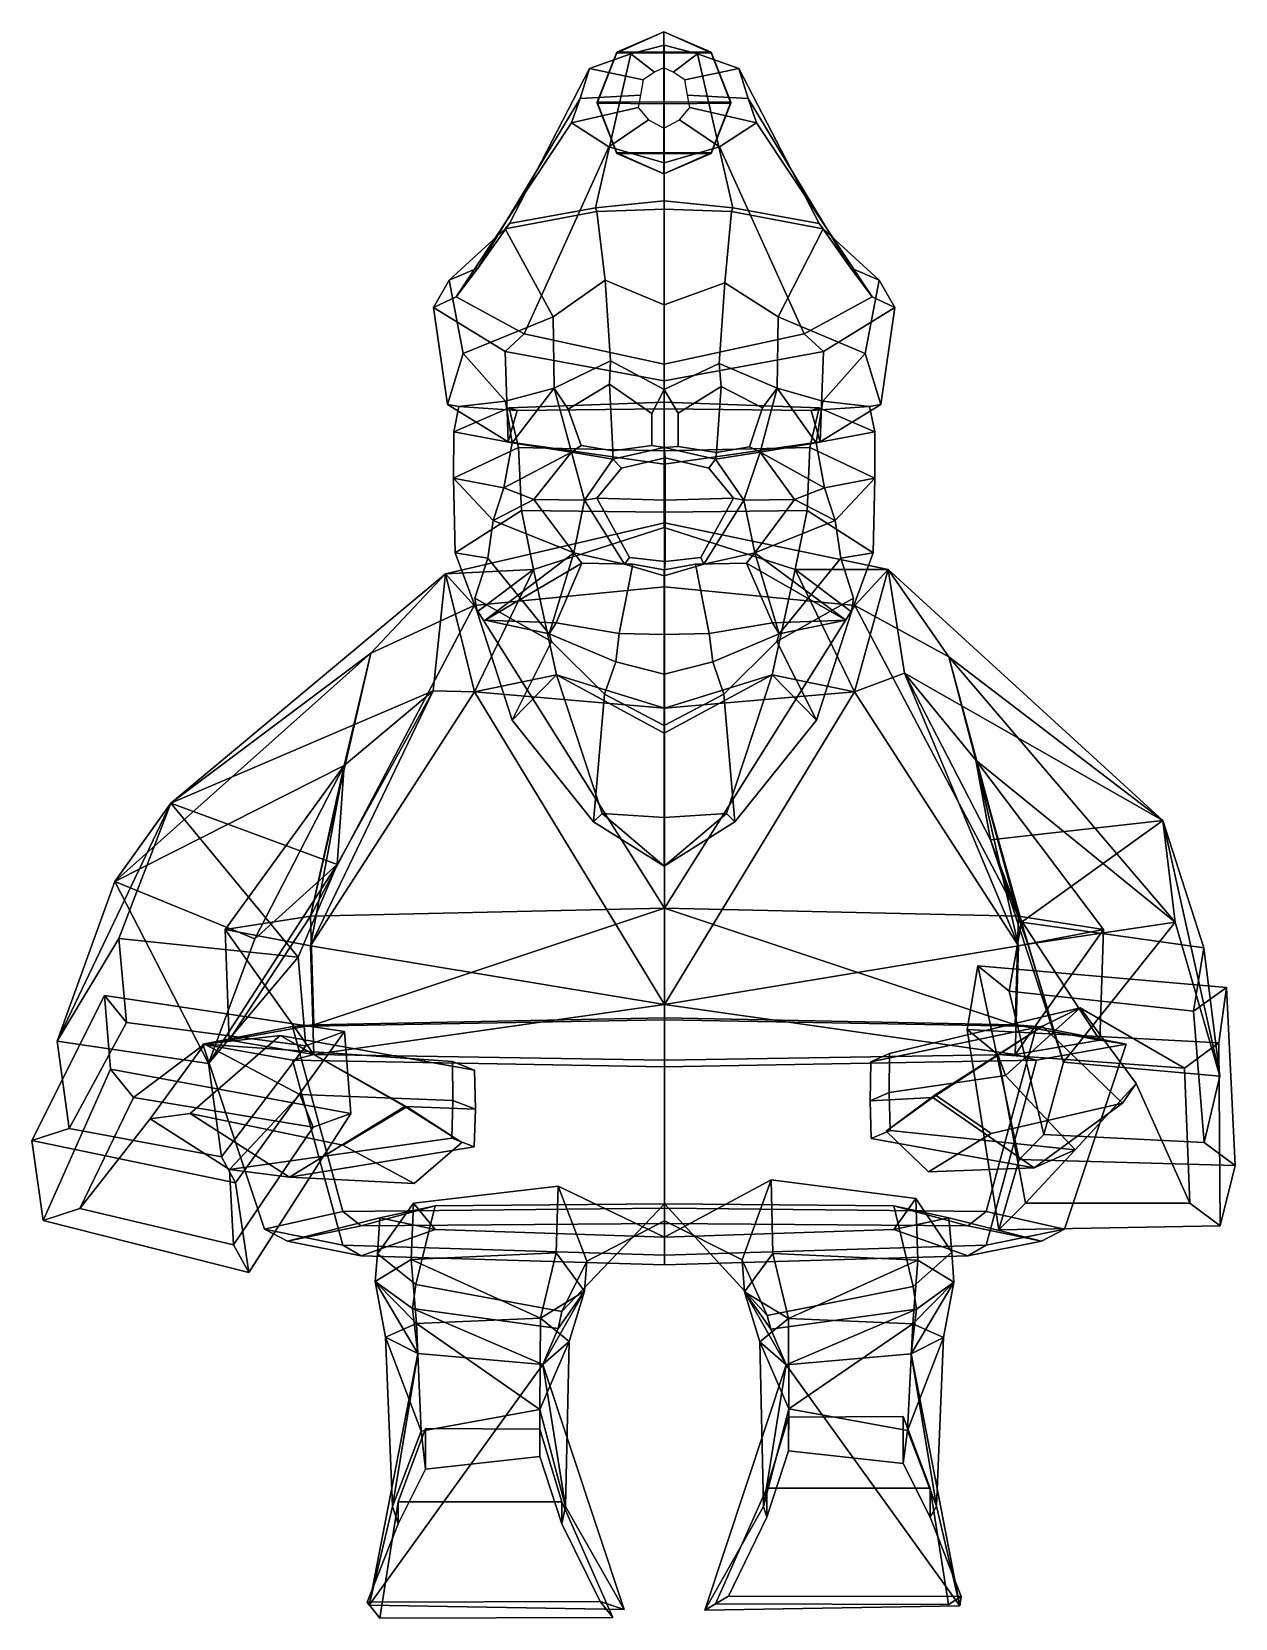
# Model space of a CAD drawing. Extents: x -184 to 163, y -157 to 300.
import ezdxf

# ---------------------------------------------------------------- set-up
doc = ezdxf.new("R2010")
doc.units = 0

msp = doc.modelspace()

# ---------------------------------------------------------------- linework, layer by layer
for p in [(-52.850117, 130.745239, 156.778763), (51.156452, 130.745239, 156.778763)]:
    msp.add_point(p)
for points in [[(-1.320393, 294.591736, 50.430435), (-1.320389, 300.384338, 35.419628), (-14.929281, 294.487518, 42.966927)], [(-14.929281, 294.487518, 42.966927), (-1.320389, 300.384338, 35.419628), (-14.929278, 294.279083, 28.039917)], [(-1.320389, 300.384338, 35.419628), (-1.320386, 294.174866, 20.576353), (-14.929278, 294.279083, 28.039917)], [(-1.320393, 294.591736, 50.430435), (12.288532, 294.487518, 42.966934), (-1.320389, 300.384338, 35.419628)], [(-1.320389, 300.384338, 35.419628), (12.288535, 294.279083, 28.039923), (-1.320386, 294.174866, 20.576353)], [(12.288532, 294.487518, 42.966934), (12.288535, 294.279083, 28.039923), (-1.320389, 300.384338, 35.419628)], [(-45.89912, 245.108765, 144.02887), (-21.038816, 249.625366, 156.186813), (-10.905056, 294.044922, 104.424683), (-22.835415, 289.818604, 100.666161)], [(-4.025801, 288.718231, 44.771778), (-7.366302, 286.553314, 44.790348), (-22.835415, 289.818604, 100.666161), (-10.905056, 294.044922, 104.424683)], [(-1.250553, 251.63147, 163.34613), (-1.278548, 296.511383, 106.618156), (-10.905056, 294.044922, 104.424683), (-21.038816, 249.625366, 156.186813)], [(-1.320395, 280.190277, 56.815697), (-1.320393, 294.591736, 50.430435), (-14.929281, 294.487518, 42.966927), (-20.56629, 280.042908, 46.260723)], [(-20.56629, 280.042908, 46.260723), (-14.929281, 294.487518, 42.966927), (-14.929278, 294.279083, 28.039917), (-20.566286, 279.748138, 25.150661)], [(-14.929278, 294.279083, 28.039917), (-1.320386, 294.174866, 20.576353), (-1.320385, 279.600739, 14.595663), (-20.566286, 279.748138, 25.150661)], [(-1.330378, 289.981689, 44.760944), (-4.025801, 288.718231, 44.771778), (-10.905056, 294.044922, 104.424683), (-1.278548, 296.511383, 106.618156)], [(-1.330378, 289.981689, 44.760944), (-1.278548, 296.511383, 106.618156), (8.347959, 294.044891, 104.42469), (1.365044, 288.718231, 44.771782)], [(-1.320395, 280.190277, 56.815697), (17.925503, 280.042877, 46.260731), (12.288532, 294.487518, 42.966934), (-1.320393, 294.591736, 50.430435)], [(12.288535, 294.279083, 28.039923), (17.925507, 279.748108, 25.150669), (-1.320385, 279.600739, 14.595663), (-1.320386, 294.174866, 20.576353)], [(-1.250553, 251.63147, 163.34613), (18.537706, 249.625366, 156.186813), (8.347959, 294.044891, 104.42469), (-1.278548, 296.511383, 106.618156)], [(1.365044, 288.718231, 44.771782), (8.347959, 294.044891, 104.42469), (20.278316, 289.818604, 100.666168), (4.705544, 286.553314, 44.790352)], [(43.398022, 245.108765, 144.02887), (20.278316, 289.818604, 100.666168), (8.347959, 294.044891, 104.42469), (18.537706, 249.625366, 156.186813)], [(17.925503, 280.042877, 46.260731), (17.925507, 279.748108, 25.150669), (12.288535, 294.279083, 28.039923), (12.288532, 294.487518, 42.966934)], [(-54.939651, 232.364624, 118.813957), (-45.89912, 245.108765, 144.02887), (-22.835415, 289.818604, 100.666161), (-25.514042, 281.11377, 92.924873)], [(-7.366302, 286.553314, 44.790348), (-8.116318, 282.094299, 44.828625), (-25.514042, 281.11377, 92.924873), (-22.835415, 289.818604, 100.666161)], [(4.705544, 286.553314, 44.790352), (20.278316, 289.818604, 100.666168), (22.956942, 281.11377, 92.924873), (5.455558, 282.094299, 44.828629)], [(52.438553, 232.364624, 118.813965), (22.956942, 281.11377, 92.924873), (20.278316, 289.818604, 100.666168), (43.398022, 245.108765, 144.02887)], [(-61.209595, 223.930664, 97.194717), (-54.939651, 232.364624, 118.813957), (-25.514042, 281.11377, 92.924873), (-27.9664, 274.092102, 86.680412)], [(-8.116318, 282.094299, 44.828625), (-8.802978, 278.497467, 44.859497), (-27.9664, 274.092102, 86.680412), (-25.514042, 281.11377, 92.924873)], [(-1.320395, 280.190277, 56.815697), (-20.56629, 280.042908, 46.260723), (-14.929282, 265.511963, 43.371532), (-1.320393, 265.61615, 50.835041)], [(-20.56629, 280.042908, 46.260723), (-20.566286, 279.748138, 25.150661), (-14.929278, 265.303528, 28.444521), (-14.929282, 265.511963, 43.371532)], [(-14.929278, 265.303528, 28.444521), (-20.566286, 279.748138, 25.150661), (-1.320385, 279.600739, 14.595663), (-1.320386, 265.19928, 20.980957)], [(-1.320395, 280.190277, 56.815697), (-1.320393, 265.61615, 50.835041), (12.288529, 265.511932, 43.371536), (17.925503, 280.042877, 46.260731)], [(12.288533, 265.303497, 28.444527), (-1.320386, 265.19928, 20.980957), (-1.320385, 279.600739, 14.595663), (17.925507, 279.748108, 25.150669)], [(5.455558, 282.094299, 44.828629), (22.956942, 281.11377, 92.924873), (25.409304, 274.092102, 86.68042), (6.142219, 278.497467, 44.859501)], [(17.925503, 280.042877, 46.260731), (12.288529, 265.511932, 43.371536), (12.288533, 265.303497, 28.444527), (17.925507, 279.748108, 25.150669)], [(58.708488, 223.930664, 97.194717), (25.409304, 274.092102, 86.68042), (22.956942, 281.11377, 92.924873), (52.438553, 232.364624, 118.813965)], [(-8.802978, 278.497467, 44.859497), (-5.802033, 274.981476, 44.889702), (-17.248741, 267.228241, 80.576324), (-27.9664, 274.092102, 86.680412)], [(-5.802033, 274.981476, 44.889702), (-1.330382, 272.612793, 44.910023), (-1.278554, 262.604126, 76.464043), (-17.248741, 267.228241, 80.576324)], [(3.141271, 274.981476, 44.889706), (14.691634, 267.228241, 80.576324), (-1.278554, 262.604126, 76.464043), (-1.330382, 272.612793, 44.910023)], [(6.142219, 278.497467, 44.859501), (25.409304, 274.092102, 86.68042), (14.691634, 267.228241, 80.576324), (3.141271, 274.981476, 44.889706)], [(-41.621681, 213.309235, 78.373283), (-61.209595, 223.930664, 97.194717), (-27.9664, 274.092102, 86.680412), (-17.248741, 267.228241, 80.576324)], [(39.120567, 213.309235, 78.373283), (14.691634, 267.228241, 80.576324), (25.409304, 274.092102, 86.68042), (58.708488, 223.930664, 97.194717)], [(-1.250555, 204.563477, 60.933243), (-41.621681, 213.309235, 78.373283), (-17.248741, 267.228241, 80.576324), (-1.278554, 262.604126, 76.464043)], [(-1.320393, 265.61615, 50.835041), (-14.929282, 265.511963, 43.371532), (-1.320399, 259.406677, 35.991825)], [(-14.929282, 265.511963, 43.371532), (-14.929278, 265.303528, 28.444521), (-1.320399, 259.406677, 35.991825)], [(-1.320399, 259.406677, 35.991825), (-14.929278, 265.303528, 28.444521), (-1.320386, 265.19928, 20.980957)], [(-1.320393, 265.61615, 50.835041), (-1.320399, 259.406677, 35.991825), (12.288529, 265.511932, 43.371536)], [(12.288529, 265.511932, 43.371536), (-1.320399, 259.406677, 35.991825), (12.288533, 265.303497, 28.444527)], [(-1.320399, 259.406677, 35.991825), (-1.320386, 265.19928, 20.980957), (12.288533, 265.303497, 28.444527)], [(-1.250555, 204.563477, 60.933243), (-1.278554, 262.604126, 76.464043), (14.691634, 267.228241, 80.576324), (39.120567, 213.309235, 78.373283)], [(-1.250553, 249.195831, 167.602081), (-1.250553, 251.63147, 163.34613), (-21.038816, 249.625366, 156.186813), (-20.650152, 248.538452, 161.476151)], [(-1.250553, 249.195831, 167.602081), (18.149042, 248.538452, 161.476151), (18.537706, 249.625366, 156.186813), (-1.250553, 251.63147, 163.34613)], [(-20.650152, 248.538452, 161.476151), (-21.038816, 249.625366, 156.186813), (-45.89912, 245.108765, 144.02887), (-47.141472, 243.544617, 149.127716)], [(-18.293325, 228.768982, 170.39711), (-20.650152, 248.538452, 161.476151), (-47.141472, 243.544617, 149.127716), (-33.234062, 218.218689, 161.440826)], [(-1.250555, 221.614136, 176.398972), (-1.250553, 249.195831, 167.602081), (-20.650152, 248.538452, 161.476151), (-18.293325, 228.768982, 170.39711)], [(-1.250555, 221.614136, 176.398972), (16.195942, 228.001465, 170.647964), (18.149042, 248.538452, 161.476151), (-1.250553, 249.195831, 167.602081)], [(16.195942, 228.001465, 170.647964), (31.604994, 218.218689, 161.440826), (44.640373, 243.544586, 149.127716), (18.149042, 248.538452, 161.476151)], [(18.149042, 248.538452, 161.476151), (44.640373, 243.544586, 149.127716), (43.398022, 245.108765, 144.02887), (18.537706, 249.625366, 156.186813)], [(-47.141472, 243.544617, 149.127716), (-45.89912, 245.108765, 144.02887), (-54.939651, 232.364624, 118.813957), (-63.238335, 228.733459, 121.10659)], [(-33.234062, 218.218689, 161.440826), (-47.141472, 243.544617, 149.127716), (-63.238335, 228.733459, 121.10659), (-59.191269, 207.611115, 144.853317)], [(31.604994, 218.218689, 161.440826), (56.690166, 207.611115, 144.853317), (60.737225, 228.733429, 121.10659), (44.640373, 243.544586, 149.127716)], [(44.640373, 243.544586, 149.127716), (60.737225, 228.733429, 121.10659), (52.438553, 232.364624, 118.813965), (43.398022, 245.108765, 144.02887)], [(-63.238335, 228.733459, 121.10659), (-54.939651, 232.364624, 118.813957), (-61.209595, 223.930664, 97.194717), (-67.764023, 220.926758, 96.432106)], [(-59.191269, 207.611115, 144.853317), (-63.238335, 228.733459, 121.10659), (-67.764023, 220.926758, 96.432106), (-63.764683, 192.884827, 109.98175)], [(-18.293325, 228.768982, 170.39711), (-33.234062, 218.218689, 161.440826), (-32.941353, 197.648895, 161.883392), (-16.724636, 205.543457, 174.03653)], [(-1.250555, 221.614136, 176.398972), (-18.293325, 228.768982, 170.39711), (-16.724636, 205.543457, 174.03653), (-1.250555, 197.282227, 175.800644)], [(60.737225, 228.733429, 121.10659), (65.262917, 220.926758, 96.432106), (58.708488, 223.930664, 97.194717), (52.438553, 232.364624, 118.813965)], [(56.690166, 207.611115, 144.853317), (61.26358, 192.884827, 109.98175), (65.262917, 220.926758, 96.432106), (60.737225, 228.733429, 121.10659)], [(-1.250555, 221.614136, 176.398972), (-1.250555, 197.282227, 175.800644), (14.627247, 204.747925, 174.015823), (16.195942, 228.001465, 170.647964)], [(16.195942, 228.001465, 170.647964), (14.627247, 204.747925, 174.015823), (31.312279, 197.648895, 161.883392), (31.604994, 218.218689, 161.440826)], [(-67.764023, 220.926758, 96.432106), (-61.209595, 223.930664, 97.194717), (-41.621681, 213.309235, 78.373283), (-47.150398, 208.195618, 76.037682)], [(-63.764683, 192.884827, 109.98175), (-67.764023, 220.926758, 96.432106), (-47.150398, 208.195618, 76.037682), (-46.25507, 182.157166, 85.974564)], [(65.262917, 220.926758, 96.432106), (44.649288, 208.195618, 76.037682), (39.120567, 213.309235, 78.373283), (58.708488, 223.930664, 97.194717)], [(61.26358, 192.884827, 109.98175), (43.753963, 182.157166, 85.974564), (44.649288, 208.195618, 76.037682), (65.262917, 220.926758, 96.432106)], [(-47.02573, 193.852844, 145.292694), (-32.941353, 197.648895, 161.883392), (-33.234062, 218.218689, 161.440826), (-59.191269, 207.611115, 144.853317)], [(44.52462, 193.852844, 145.292694), (56.690166, 207.611115, 144.853317), (31.604994, 218.218689, 161.440826), (31.312279, 197.648895, 161.883392)], [(-47.150398, 208.195618, 76.037682), (-41.621681, 213.309235, 78.373283), (-1.250555, 204.563477, 60.933243), (-1.250555, 199.712524, 57.729824)], [(44.649288, 208.195618, 76.037682), (-1.250555, 199.712524, 57.729824), (-1.250555, 204.563477, 60.933243), (39.120567, 213.309235, 78.373283)], [(-59.191269, 207.611115, 144.853317), (-63.764683, 192.884827, 109.98175), (-60.459145, 192.3172, 108.784416), (-47.02573, 193.852844, 145.292694)], [(-46.25507, 182.157166, 85.974564), (-47.150398, 208.195618, 76.037682), (-1.250555, 199.712524, 57.729824), (-1.250556, 175.743652, 67.273582)], [(43.753963, 182.157166, 85.974564), (-1.250556, 175.743652, 67.273582), (-1.250555, 199.712524, 57.729824), (44.649288, 208.195618, 76.037682)], [(56.690166, 207.611115, 144.853317), (44.52462, 193.852844, 145.292694), (57.958042, 192.3172, 108.784416), (61.26358, 192.884827, 109.98175)], [(-16.983484, 198.783997, 172.313324), (-16.724636, 205.543457, 174.03653), (-32.941353, 197.648895, 161.883392), (-28.920616, 191.542938, 161.638687)], [(-16.983484, 198.783997, 172.313324), (-4.835609, 190.284241, 173.010849), (-1.250555, 197.282227, 175.800644), (-16.724636, 205.543457, 174.03653)], [(15.134119, 198.115112, 172.037201), (14.627247, 204.747925, 174.015823), (-1.250555, 197.282227, 175.800644), (2.787637, 190.382996, 173.203156)], [(15.134119, 198.115112, 172.037201), (27.053463, 191.936401, 159.163422), (31.312279, 197.648895, 161.883392), (14.627247, 204.747925, 174.015823)], [(-45.052979, 181.897827, 144.478531), (-32.941353, 197.648895, 161.883392), (-47.02573, 193.852844, 145.292694)], [(-28.011086, 179.157593, 164.19017), (-32.941353, 197.648895, 161.883392), (-45.052979, 181.897827, 144.478531)], [(-25.173615, 181.097076, 163.396851), (-28.920616, 191.542938, 161.638687), (-32.941353, 197.648895, 161.883392), (-28.011086, 179.157593, 164.19017)], [(-16.084127, 179.609375, 168.355774), (-16.983484, 198.783997, 172.313324), (-28.920616, 191.542938, 161.638687), (-25.173615, 181.097076, 163.396851)], [(-4.835609, 190.284241, 173.010849), (-16.983484, 198.783997, 172.313324), (-16.084127, 179.609375, 168.355774), (-4.835609, 181.129395, 172.849472)], [(-4.835609, 181.129395, 172.849472), (-1.250555, 180.53183, 176.00737), (-1.250555, 197.282227, 175.800644), (-4.835609, 190.284241, 173.010849)], [(2.787638, 180.821411, 173.196121), (2.787637, 190.382996, 173.203156), (-1.250555, 197.282227, 175.800644), (-1.250555, 180.53183, 176.00737)], [(2.787637, 190.382996, 173.203156), (2.787638, 180.821411, 173.196121), (13.817105, 179.069824, 167.66217), (15.134119, 198.115112, 172.037201)], [(13.817105, 179.069824, 167.66217), (23.379429, 180.749725, 161.52272), (27.053463, 191.936401, 159.163422), (15.134119, 198.115112, 172.037201)], [(23.379429, 180.749725, 161.52272), (26.382013, 179.157593, 164.19017), (31.312279, 197.648895, 161.883392), (27.053463, 191.936401, 159.163422)], [(26.382013, 179.157593, 164.19017), (42.551865, 181.897827, 144.478531), (31.312279, 197.648895, 161.883392)], [(42.551865, 181.897827, 144.478531), (44.52462, 193.852844, 145.292694), (31.312279, 197.648895, 161.883392)], [(-63.764683, 192.884827, 109.98175), (-46.25507, 182.157166, 85.974564), (-43.668941, 191.183472, 82.760498), (-60.459145, 192.3172, 108.784416)], [(-47.02573, 193.852844, 145.292694), (-60.459145, 192.3172, 108.784416), (-61.963554, 185.058319, 108.413704), (-45.052979, 181.897827, 144.478531)], [(-61.963554, 185.058319, 108.413704), (-60.459145, 192.3172, 108.784416), (-43.668941, 191.183472, 82.760498), (-45.981304, 191.984436, 79.207718)], [(-45.981304, 191.984436, 79.207718), (-43.668941, 191.183472, 82.760498), (-1.250555, 191.695709, 65.844055), (-1.250555, 193.565216, 64.212982)], [(-43.236526, 180.520813, 76.449379), (-45.981304, 191.984436, 79.207718), (-1.250555, 193.565216, 64.212982), (-1.250555, 179.612671, 64.140762)], [(43.48019, 191.984436, 79.207718), (-1.250555, 193.565216, 64.212982), (-1.250555, 191.695709, 65.844055), (41.167835, 191.183472, 82.760498)], [(40.735416, 180.520813, 76.449379), (-1.250555, 179.612671, 64.140762), (-1.250555, 193.565216, 64.212982), (43.48019, 191.984436, 79.207718)], [(61.26358, 192.884827, 109.98175), (57.958042, 192.3172, 108.784416), (41.167835, 191.183472, 82.760498), (43.753963, 182.157166, 85.974564)], [(59.462444, 185.058319, 108.413704), (43.48019, 191.984436, 79.207718), (41.167835, 191.183472, 82.760498), (57.958042, 192.3172, 108.784416)], [(44.52462, 193.852844, 145.292694), (42.551865, 181.897827, 144.478531), (59.462444, 185.058319, 108.413704), (57.958042, 192.3172, 108.784416)], [(-61.985336, 171.704956, 109.131653), (-61.963554, 185.058319, 108.413704), (-45.981304, 191.984436, 79.207718), (-43.236526, 180.520813, 76.449379)], [(-46.25507, 182.157166, 85.974564), (-1.250556, 175.743652, 67.273582), (-1.250555, 191.695709, 65.844055), (-43.668941, 191.183472, 82.760498)], [(43.753963, 182.157166, 85.974564), (41.167835, 191.183472, 82.760498), (-1.250555, 191.695709, 65.844055), (-1.250556, 175.743652, 67.273582)], [(59.48423, 171.704956, 109.131653), (40.735416, 180.520813, 76.449379), (43.48019, 191.984436, 79.207718), (59.462444, 185.058319, 108.413704)], [(-45.052979, 181.897827, 144.478531), (-61.963554, 185.058319, 108.413704), (-61.985336, 171.704956, 109.131653), (-47.494747, 168.894348, 142.890839)], [(42.551865, 181.897827, 144.478531), (44.993641, 168.894348, 142.890839), (59.48423, 171.704956, 109.131653), (59.462444, 185.058319, 108.413704)], [(-61.548981, 150.131317, 108.120865), (-61.985336, 171.704956, 109.131653), (-43.236526, 180.520813, 76.449379), (-42.44381, 162.322327, 77.368782)], [(-47.494747, 168.894348, 142.890839), (-28.011086, 179.157593, 164.19017), (-45.052979, 181.897827, 144.478531)], [(-38.840771, 165.534424, 165.882004), (-28.011086, 179.157593, 164.19017), (-47.494747, 168.894348, 142.890839)], [(-42.44381, 162.322327, 77.368782), (-43.236526, 180.520813, 76.449379), (-1.250555, 179.612671, 64.140762), (-1.250554, 161.871216, 66.640167)], [(-38.840771, 165.534424, 165.882004), (-24.209009, 165.353851, 168.914932), (-28.011086, 179.157593, 164.19017)], [(-16.084127, 179.609375, 168.355774), (-25.173615, 181.097076, 163.396851), (-28.011086, 179.157593, 164.19017), (-16.051235, 177.19458, 170.298355)], [(-24.209009, 165.353851, 168.914932), (-16.051235, 177.19458, 170.298355), (-28.011086, 179.157593, 164.19017)], [(-16.084127, 179.609375, 168.355774), (-16.051235, 177.19458, 170.298355), (-1.250555, 180.53183, 176.00737), (-4.835609, 181.129395, 172.849472)], [(-0.992172, 177.574585, 190.160141), (-1.250555, 180.53183, 176.00737), (-16.051235, 177.19458, 170.298355), (-13.615047, 174.546936, 186.28801)], [(13.817105, 179.069824, 167.66217), (2.787638, 180.821411, 173.196121), (-1.250555, 180.53183, 176.00737), (13.550124, 177.19458, 170.298355)], [(-0.992172, 177.574585, 190.160141), (11.6307, 174.546936, 186.28801), (13.550124, 177.19458, 170.298355), (-1.250555, 180.53183, 176.00737)], [(39.942699, 162.322327, 77.368782), (-1.250554, 161.871216, 66.640167), (-1.250555, 179.612671, 64.140762), (40.735416, 180.520813, 76.449379)], [(13.817105, 179.069824, 167.66217), (13.550124, 177.19458, 170.298355), (26.382013, 179.157593, 164.19017), (23.379429, 180.749725, 161.52272)], [(21.707903, 165.353851, 168.914932), (26.382013, 179.157593, 164.19017), (13.550124, 177.19458, 170.298355)], [(36.339661, 165.534424, 165.882004), (26.382013, 179.157593, 164.19017), (21.707903, 165.353851, 168.914932)], [(44.993641, 168.894348, 142.890839), (42.551865, 181.897827, 144.478531), (26.382013, 179.157593, 164.19017)], [(36.339661, 165.534424, 165.882004), (44.993641, 168.894348, 142.890839), (26.382013, 179.157593, 164.19017)], [(59.047878, 150.131317, 108.120865), (39.942699, 162.322327, 77.368782), (40.735416, 180.520813, 76.449379), (59.48423, 171.704956, 109.131653)], [(-20.691374, 165.902954, 186.538315), (-13.615047, 174.546936, 186.28801), (-16.051235, 177.19458, 170.298355), (-24.209009, 165.353851, 168.914932)], [(-0.992172, 165.375824, 192.968506), (-0.992172, 177.574585, 190.160141), (-13.615047, 174.546936, 186.28801), (-20.691374, 165.902954, 186.538315)], [(-0.992172, 165.375824, 192.968506), (18.707029, 165.902954, 186.538315), (11.6307, 174.546936, 186.28801), (-0.992172, 177.574585, 190.160141)], [(18.707029, 165.902954, 186.538315), (21.707903, 165.353851, 168.914932), (13.550124, 177.19458, 170.298355), (11.6307, 174.546936, 186.28801)], [(-47.494747, 168.894348, 142.890839), (-61.985336, 171.704956, 109.131653), (-50.560822, 159.489594, 141.292389)], [(-52.166565, 148.606079, 140.270615), (-50.560822, 159.489594, 141.292389), (-61.985336, 171.704956, 109.131653), (-61.548981, 150.131317, 108.120865)], [(44.993641, 168.894348, 142.890839), (48.059715, 159.489594, 141.292389), (59.48423, 171.704956, 109.131653)], [(49.665459, 148.606079, 140.270615), (59.047878, 150.131317, 108.120865), (59.48423, 171.704956, 109.131653), (48.059715, 159.489594, 141.292389)], [(-50.560822, 159.489594, 141.292389), (-38.840771, 165.534424, 165.882004), (-47.494747, 168.894348, 142.890839)], [(-27.344149, 150.15863, 161.048126), (-38.840771, 165.534424, 165.882004), (-50.560822, 159.489594, 141.292389)], [(-27.344149, 150.15863, 161.048126), (-24.209009, 165.353851, 168.914932), (-38.840771, 165.534424, 165.882004)], [(-12.717014, 146.906311, 166.628067), (-24.209009, 165.353851, 168.914932), (-27.344149, 150.15863, 161.048126)], [(-11.267047, 148.792786, 179.784256), (-20.691374, 165.902954, 186.538315), (-24.209009, 165.353851, 168.914932), (-12.717014, 146.906311, 166.628067)], [(-0.992172, 147.700531, 184.925476), (-0.992172, 165.375824, 192.968506), (-20.691374, 165.902954, 186.538315), (-11.267047, 148.792786, 179.784256)], [(-0.992172, 147.700531, 184.925476), (9.282702, 148.792786, 179.784256), (18.707029, 165.902954, 186.538315), (-0.992172, 165.375824, 192.968506)], [(9.282702, 148.792786, 179.784256), (10.215907, 146.906311, 166.628067), (21.707903, 165.353851, 168.914932), (18.707029, 165.902954, 186.538315)], [(10.215907, 146.906311, 166.628067), (24.843042, 150.15863, 161.048126), (21.707903, 165.353851, 168.914932)], [(24.843042, 150.15863, 161.048126), (36.339661, 165.534424, 165.882004), (21.707903, 165.353851, 168.914932)], [(24.843042, 150.15863, 161.048126), (48.059715, 159.489594, 141.292389), (36.339661, 165.534424, 165.882004)], [(48.059715, 159.489594, 141.292389), (44.993641, 168.894348, 142.890839), (36.339661, 165.534424, 165.882004)], [(-55.22044, 133.169067, 110.382294), (-61.548981, 150.131317, 108.120865), (-42.44381, 162.322327, 77.368782), (-38.964668, 145.40271, 59.793129)], [(-38.964668, 145.40271, 59.793129), (-42.44381, 162.322327, 77.368782), (-1.250554, 161.871216, 66.640167), (-1.228616, 157.418823, 31.607481)], [(36.519398, 145.40271, 59.793129), (-1.228616, 157.418823, 31.607481), (-1.250554, 161.871216, 66.640167), (39.942699, 162.322327, 77.368782)], [(52.71933, 133.169067, 110.382294), (36.519398, 145.40271, 59.793129), (39.942699, 162.322327, 77.368782), (59.047878, 150.131317, 108.120865)], [(-1.204486, 158.834381, 15.443084), (-1.207897, 140.388245, -37.6987), (-56.103218, 135.016479, -26.143007), (-64.363396, 144.12262, 10.690969)], [(-1.204486, 158.834381, 15.443084), (-64.363396, 144.12262, 10.690969), (-38.964668, 145.40271, 59.793129), (-1.228616, 157.418823, 31.607481)], [(-52.166565, 148.606079, 140.270615), (-34.45216, 126.778198, 164.81459), (-27.344149, 150.15863, 161.048126), (-50.560822, 159.489594, 141.292389)], [(-1.228616, 157.418823, 31.607481), (36.519398, 145.40271, 59.793129), (63.297588, 145.3479, 10.413271), (-1.204486, 158.834381, 15.443084)], [(-1.204486, 158.834381, 15.443084), (63.297588, 145.3479, 10.413271), (53.713791, 135.016479, -26.143009), (-1.207897, 140.388245, -37.6987)], [(49.665459, 148.606079, 140.270615), (48.059715, 159.489594, 141.292389), (24.843042, 150.15863, 161.048126), (31.95105, 126.778198, 164.81459)], [(-55.22044, 133.169067, 110.382294), (-55.88979, 137.068115, 142.186356), (-52.166565, 148.606079, 140.270615), (-61.548981, 150.131317, 108.120865)], [(-52.166565, 148.606079, 140.270615), (-55.88979, 137.068115, 142.186356), (-33.76899, 124.564728, 155.504288), (-34.45216, 126.778198, 164.81459)], [(-24.977959, 147.210266, 174.807907), (-27.344149, 150.15863, 161.048126), (-52.850117, 130.745239, 156.778763)], [(-52.850117, 130.745239, 156.778763), (-27.344149, 150.15863, 161.048126), (-34.45216, 126.778198, 164.81459)], [(-32.455162, 130.001831, 175.316635), (-24.977959, 147.210266, 174.807907), (-52.850117, 130.745239, 156.778763)], [(-10.280588, 146.936768, 174.895538), (-24.977959, 147.210266, 174.807907), (-32.455162, 130.001831, 175.316635), (-14.241541, 126.87262, 183.691391)], [(-24.977959, 147.210266, 174.807907), (-10.280588, 146.936768, 174.895538), (-12.717014, 146.906311, 166.628067), (-27.344149, 150.15863, 161.048126)], [(-14.241541, 126.87262, 183.691391), (-1.250554, 126.595337, 184.348648), (-1.250554, 145.229645, 177.472336), (-10.280588, 146.936768, 174.895538)], [(-0.992172, 147.700531, 184.925476), (-11.267047, 148.792786, 179.784256), (-12.717014, 146.906311, 166.628067), (-1.250554, 143.486237, 172.205948)], [(-1.250554, 145.229645, 177.472336), (-1.250554, 143.486237, 172.205948), (-12.717014, 146.906311, 166.628067), (-10.280588, 146.936768, 174.895538)], [(-0.992172, 147.700531, 184.925476), (-1.250554, 143.486237, 172.205948), (10.215907, 146.906311, 166.628067), (9.282702, 148.792786, 179.784256)], [(11.740433, 126.87262, 183.691391), (7.779481, 146.936768, 174.895538), (-1.250554, 145.229645, 177.472336), (-1.250554, 126.595337, 184.348648)], [(-1.250554, 145.229645, 177.472336), (7.779481, 146.936768, 174.895538), (10.215907, 146.906311, 166.628067), (-1.250554, 143.486237, 172.205948)], [(22.476852, 147.210266, 174.807907), (24.843042, 150.15863, 161.048126), (10.215907, 146.906311, 166.628067), (7.779481, 146.936768, 174.895538)], [(7.779481, 146.936768, 174.895538), (11.740433, 126.87262, 183.691391), (29.954054, 130.001831, 175.316635), (22.476852, 147.210266, 174.807907)], [(22.476852, 147.210266, 174.807907), (51.156452, 130.745239, 156.778763), (24.843042, 150.15863, 161.048126)], [(29.954054, 130.001831, 175.316635), (51.156452, 130.745239, 156.778763), (22.476852, 147.210266, 174.807907)], [(51.156452, 130.745239, 156.778763), (31.95105, 126.778198, 164.81459), (24.843042, 150.15863, 161.048126)], [(49.665459, 148.606079, 140.270615), (31.95105, 126.778198, 164.81459), (31.267879, 124.564728, 155.504288), (53.388687, 137.068115, 142.186356)], [(52.71933, 133.169067, 110.382294), (59.047878, 150.131317, 108.120865), (49.665459, 148.606079, 140.270615), (53.388687, 137.068115, 142.186356)], [(-67.862389, 110.41748, 46.630215), (-64.363396, 144.12262, 10.690969), (-143.586792, 77.980179, 49.693771)], [(-85.830681, 121.202423, -24.917387), (-143.586792, 77.980179, 49.693771), (-64.363396, 144.12262, 10.690969)], [(-85.830681, 121.202423, -24.917387), (-64.363396, 144.12262, 10.690969), (-56.103218, 135.016479, -26.143007)], [(-67.862389, 110.41748, 46.630215), (-55.965126, 110.056702, 68.589661), (-64.363396, 144.12262, 10.690969)], [(-64.363396, 144.12262, 10.690969), (-55.965126, 110.056702, 68.589661), (-38.964668, 145.40271, 59.793129)], [(-55.965126, 110.056702, 68.589661), (-32.305893, 114.996735, 95.365669), (-38.964668, 145.40271, 59.793129)], [(-45.142368, 101.945526, 123.026787), (-55.22044, 133.169067, 110.382294), (-38.964668, 145.40271, 59.793129), (-32.305893, 114.996735, 95.365669)], [(42.641266, 101.945526, 123.026787), (29.881565, 114.996735, 95.365669), (36.519398, 145.40271, 59.793129), (52.71933, 133.169067, 110.382294)], [(53.584675, 110.056702, 68.589661), (36.519398, 145.40271, 59.793129), (29.881565, 114.996735, 95.365669)], [(63.297588, 145.3479, 10.413271), (36.519398, 145.40271, 59.793129), (53.584675, 110.056702, 68.589661)], [(68.04216, 115.493469, 49.894779), (63.297588, 145.3479, 10.413271), (53.584675, 110.056702, 68.589661)], [(80.884331, 120.174377, -25.769972), (53.713791, 135.016479, -26.143009), (63.297588, 145.3479, 10.413271)], [(68.04216, 115.493469, 49.894779), (142.597626, 72.997711, 39.103031), (63.297588, 145.3479, 10.413271)], [(80.884331, 120.174377, -25.769972), (63.297588, 145.3479, 10.413271), (142.597626, 72.997711, 39.103031)], [(-1.173772, 47.692505, -97.6754), (-56.103218, 135.016479, -26.143007), (-1.207897, 140.388245, -37.6987)], [(-1.173772, 47.692505, -97.6754), (-1.207897, 140.388245, -37.6987), (53.713791, 135.016479, -26.143009)], [(-103.231987, 45.440292, -63.370796), (-56.103218, 135.016479, -26.143007), (-1.173772, 47.692505, -97.6754)], [(-103.231987, 45.440292, -63.370796), (-85.830681, 121.202423, -24.917387), (-56.103218, 135.016479, -26.143007)], [(-33.76899, 124.564728, 155.504288), (-55.88979, 137.068115, 142.186356), (-55.22044, 133.169067, 110.382294), (-45.142368, 101.945526, 123.026787)], [(100.884438, 45.440292, -63.370804), (-1.173772, 47.692505, -97.6754), (53.713791, 135.016479, -26.143009)], [(31.267879, 124.564728, 155.504288), (42.641266, 101.945526, 123.026787), (52.71933, 133.169067, 110.382294), (53.388687, 137.068115, 142.186356)], [(100.884438, 45.440292, -63.370804), (53.713791, 135.016479, -26.143009), (80.884331, 120.174377, -25.769972)], [(-34.45216, 126.778198, 164.81459), (-32.455162, 130.001831, 175.316635), (-52.850117, 130.745239, 156.778763)], [(-14.241541, 126.87262, 183.691391), (-32.455162, 130.001831, 175.316635), (-34.45216, 126.778198, 164.81459), (-15.243168, 118.716705, 172.825165)], [(11.740433, 126.87262, 183.691391), (12.74206, 118.716705, 172.825165), (31.95105, 126.778198, 164.81459), (29.954054, 130.001831, 175.316635)], [(31.95105, 126.778198, 164.81459), (51.156452, 130.745239, 156.778763), (29.954054, 130.001831, 175.316635)], [(-21.610588, 72.61673, 151.733688), (-18.425463, 109.395752, 173.856415), (-33.76899, 124.564728, 155.504288), (-45.142368, 101.945526, 123.026787)], [(-18.425463, 109.395752, 173.856415), (-15.243168, 118.716705, 172.825165), (-34.45216, 126.778198, 164.81459), (-33.76899, 124.564728, 155.504288)], [(-1.250554, 126.595337, 184.348648), (-14.241541, 126.87262, 183.691391), (-15.243168, 118.716705, 172.825165), (-1.250554, 115.167419, 177.937927)], [(-1.250554, 126.595337, 184.348648), (-1.250554, 115.167419, 177.937927), (12.74206, 118.716705, 172.825165), (11.740433, 126.87262, 183.691391)], [(15.924353, 109.395752, 173.856415), (31.267879, 124.564728, 155.504288), (31.95105, 126.778198, 164.81459), (12.74206, 118.716705, 172.825165)], [(19.10948, 72.61673, 151.733688), (42.641266, 101.945526, 123.026787), (31.267879, 124.564728, 155.504288), (15.924353, 109.395752, 173.856415)], [(-85.830681, 121.202423, -24.917387), (-159.66272, 55.383057, 17.709221), (-143.586792, 77.980179, 49.693771)], [(-93.585457, 88.889435, 4.790177), (-159.66272, 55.383057, 17.709221), (-85.830681, 121.202423, -24.917387)], [(-103.231987, 45.440292, -63.370796), (-93.585457, 88.889435, 4.790177), (-85.830681, 121.202423, -24.917387)], [(100.884438, 45.440292, -63.370804), (80.884331, 120.174377, -25.769972), (88.623535, 90.425125, 6.919257)], [(80.884331, 120.174377, -25.769972), (142.597626, 72.997711, 39.103031), (146.128265, 43.72937, 8.20105)], [(88.623535, 90.425125, 6.919257), (80.884331, 120.174377, -25.769972), (146.128265, 43.72937, 8.20105)], [(-1.173774, 105.380096, 78.503799), (-32.305893, 114.996735, 95.365669), (-55.965126, 110.056702, 68.589661)], [(-21.610588, 72.61673, 151.733688), (-45.142368, 101.945526, 123.026787), (-32.305893, 114.996735, 95.365669), (-19.191643, 75.050354, 135.999039)], [(-19.191643, 75.050354, 135.999039), (-32.305893, 114.996735, 95.365669), (-1.250553, 98.176544, 112.451416), (-1.250553, 73.897507, 131.549591)], [(-1.250553, 98.176544, 112.451416), (-32.305893, 114.996735, 95.365669), (-1.173774, 105.380096, 78.503799)], [(-1.250554, 100.402084, 179.268402), (-1.250554, 115.167419, 177.937927), (-15.243168, 118.716705, 172.825165), (-18.425463, 109.395752, 173.856415)], [(-1.250554, 100.402084, 179.268402), (15.924353, 109.395752, 173.856415), (12.74206, 118.716705, 172.825165), (-1.250554, 115.167419, 177.937927)], [(16.690535, 75.050354, 135.999039), (-1.250553, 73.897507, 131.549591), (-1.250553, 98.176544, 112.451416), (29.881565, 114.996735, 95.365669)], [(-1.250553, 98.176544, 112.451416), (-1.173774, 105.380096, 78.503799), (29.881565, 114.996735, 95.365669)], [(-1.173774, 105.380096, 78.503799), (53.584675, 110.056702, 68.589661), (29.881565, 114.996735, 95.365669)], [(19.10948, 72.61673, 151.733688), (16.690535, 75.050354, 135.999039), (29.881565, 114.996735, 95.365669), (42.641266, 101.945526, 123.026787)], [(100.884438, 36.831039, 90.84214), (68.04216, 115.493469, 49.894779), (53.584675, 110.056702, 68.589661)], [(100.884438, 36.831039, 90.84214), (88.623535, 90.425125, 6.919257), (68.04216, 115.493469, 49.894779)], [(88.623535, 90.425125, 6.919257), (92.897171, 67.467911, 52.139282), (68.04216, 115.493469, 49.894779)], [(68.04216, 115.493469, 49.894779), (92.897171, 67.467911, 52.139282), (142.597626, 72.997711, 39.103031)], [(-67.862389, 110.41748, 46.630215), (-143.586792, 77.980179, 49.693771), (-95.617393, 60.285141, 49.779804)], [(-103.231987, 36.831039, 90.84214), (-67.862389, 110.41748, 46.630215), (-93.585457, 88.889435, 4.790177)], [(-103.231987, 36.831039, 90.84214), (-55.965126, 110.056702, 68.589661), (-67.862389, 110.41748, 46.630215)], [(-1.173773, 19.985382, 119.083397), (-55.965126, 110.056702, 68.589661), (-103.231987, 36.831039, 90.84214)], [(-93.585457, 88.889435, 4.790177), (-67.862389, 110.41748, 46.630215), (-95.617393, 60.285141, 49.779804)], [(-1.173773, 19.985382, 119.083397), (-1.173774, 105.380096, 78.503799), (-55.965126, 110.056702, 68.589661)], [(-1.173773, 19.985382, 119.083397), (53.584675, 110.056702, 68.589661), (-1.173774, 105.380096, 78.503799)], [(-1.173773, 19.985382, 119.083397), (100.884438, 36.831039, 90.84214), (53.584675, 110.056702, 68.589661)], [(-1.250553, 59.819427, 153.582489), (-1.250554, 100.402084, 179.268402), (-18.425463, 109.395752, 173.856415), (-21.610588, 72.61673, 151.733688)], [(-1.250553, 59.819427, 153.582489), (19.10948, 72.61673, 151.733688), (15.924353, 109.395752, 173.856415), (-1.250554, 100.402084, 179.268402)], [(-119.33783, 38.91803, 16.000574), (-159.66272, 55.383057, 17.709221), (-93.585457, 88.889435, 4.790177)], [(-103.231987, 36.831039, 90.84214), (-93.585457, 88.889435, 4.790177), (-127.833923, 41.61644, 5.123833)], [(-127.833923, 41.61644, 5.123833), (-93.585457, 88.889435, 4.790177), (-103.231987, 45.440292, -63.370796)], [(-119.33783, 38.91803, 16.000574), (-93.585457, 88.889435, 4.790177), (-95.617393, 60.285141, 49.779804)], [(100.884438, 36.831039, 90.84214), (125.486366, 41.61644, 5.123831), (88.623535, 90.425125, 6.919257)], [(125.486366, 41.61644, 5.123831), (100.884438, 45.440292, -63.370804), (88.623535, 90.425125, 6.919257)], [(103.616676, 37.346329, 17.681055), (92.897171, 67.467911, 52.139282), (88.623535, 90.425125, 6.919257)], [(103.616676, 37.346329, 17.681055), (88.623535, 90.425125, 6.919257), (146.128265, 43.72937, 8.20105)], [(-176.303101, 9.403748, 55.159615), (-158.516785, 38.941406, 82.342941), (-143.586792, 77.980179, 49.693771)], [(-176.303101, 9.403748, 55.159615), (-143.586792, 77.980179, 49.693771), (-159.66272, 55.383057, 17.709221)], [(-106.799675, 33.622726, 71.372292), (-143.586792, 77.980179, 49.693771), (-158.516785, 38.941406, 82.342941)], [(-106.799675, 33.622726, 71.372292), (-95.617393, 60.285141, 49.779804), (-143.586792, 77.980179, 49.693771)], [(-1.250553, 59.819427, 153.582489), (-21.610588, 72.61673, 151.733688), (-19.191643, 75.050354, 135.999039)], [(-1.250553, 59.819427, 153.582489), (-19.191643, 75.050354, 135.999039), (-1.250553, 73.897507, 131.549591)], [(-1.250553, 59.819427, 153.582489), (-1.250553, 73.897507, 131.549591), (16.690535, 75.050354, 135.999039)], [(-1.250553, 59.819427, 153.582489), (16.690535, 75.050354, 135.999039), (19.10948, 72.61673, 151.733688)], [(101.782494, 43.696182, 73.302216), (142.597626, 72.997711, 39.103031), (92.897171, 67.467911, 52.139282)], [(101.782494, 43.696182, 73.302216), (154.355911, 36.330536, 75.557251), (142.597626, 72.997711, 39.103031)], [(159.000946, -0.675583, 52.38979), (146.128265, 43.72937, 8.20105), (142.597626, 72.997711, 39.103031)], [(159.000946, -0.675583, 52.38979), (142.597626, 72.997711, 39.103031), (154.355911, 36.330536, 75.557251)], [(113.866829, 3.378128, 48.995026), (92.897171, 67.467911, 52.139282), (103.616676, 37.346329, 17.681055)], [(113.866829, 3.378128, 48.995026), (101.782494, 43.696182, 73.302216), (92.897171, 67.467911, 52.139282)], [(-132.729263, 2.964264, 43.983749), (-119.33783, 38.91803, 16.000574), (-95.617393, 60.285141, 49.779804)], [(-132.729263, 2.964264, 43.983749), (-95.617393, 60.285141, 49.779804), (-106.799675, 33.622726, 71.372292)], [(-132.729263, 2.964264, 43.983749), (-176.303101, 9.403748, 55.159615), (-159.66272, 55.383057, 17.709221)], [(-132.729263, 2.964264, 43.983749), (-159.66272, 55.383057, 17.709221), (-119.33783, 38.91803, 16.000574)], [(-102.321541, 14.12175, -78.939377), (-103.231987, 45.440292, -63.370796), (-1.173772, 47.692505, -97.6754)], [(-102.321541, 14.12175, -78.939377), (-1.173772, 47.692505, -97.6754), (-1.188086, 16.073547, -109.066399)], [(99.973991, 14.12175, -78.939377), (-1.188086, 16.073547, -109.066399), (-1.173772, 47.692505, -97.6754)], [(99.973991, 14.12175, -78.939377), (-1.173772, 47.692505, -97.6754), (100.884438, 45.440292, -63.370804)], [(-126.71138, 9.690826, 0.429445), (-127.833923, 41.61644, 5.123833), (-103.231987, 45.440292, -63.370796)], [(-102.321548, 5.493103, 75.620949), (-127.833923, 41.61644, 5.123833), (-126.71138, 9.690826, 0.429445)], [(-102.321548, 5.493103, 75.620949), (-103.231987, 36.831039, 90.84214), (-127.833923, 41.61644, 5.123833)], [(-126.71138, 9.690826, 0.429445), (-103.231987, 45.440292, -63.370796), (-102.321541, 14.12175, -78.939377)], [(101.782494, 43.696182, 73.302216), (113.866829, 3.378128, 48.995026), (108.26371, -17.569534, 77.982742), (98.230057, 23.795044, 103.235184)], [(154.355911, 36.330536, 75.557251), (101.782494, 43.696182, 73.302216), (98.230057, 23.795044, 103.235184), (151.448471, 18.011383, 106.592751)], [(124.363838, 9.690826, 0.429443), (99.973991, 14.12175, -78.939377), (100.884438, 45.440292, -63.370804)], [(99.973991, 5.493103, 75.620949), (125.486366, 41.61644, 5.123831), (100.884438, 36.831039, 90.84214)], [(99.973991, 5.493103, 75.620949), (124.363838, 9.690826, 0.429443), (125.486366, 41.61644, 5.123831)], [(124.363838, 9.690826, 0.429443), (100.884438, 45.440292, -63.370804), (125.486366, 41.61644, 5.123831)], [(113.866829, 3.378128, 48.995026), (103.616676, 37.346329, 17.681055), (146.128265, 43.72937, 8.20105)], [(113.866829, 3.378128, 48.995026), (146.128265, 43.72937, 8.20105), (159.000946, -0.675583, 52.38979)], [(-172.881409, -15.777374, 80.824631), (-156.319153, 14.78862, 109.158226), (-158.516785, 38.941406, 82.342941), (-176.303101, 9.403748, 55.159615)], [(-158.516785, 38.941406, 82.342941), (-156.319153, 14.78862, 109.158226), (-104.575531, 8.024323, 96.757965), (-106.799675, 33.622726, 71.372292)], [(-102.321548, 5.493103, 75.620949), (-1.173773, 19.985382, 119.083397), (-103.231987, 36.831039, 90.84214)], [(99.973991, 5.493103, 75.620949), (100.884438, 36.831039, 90.84214), (-1.173773, 19.985382, 119.083397)], [(-106.799675, 33.622726, 71.372292), (-104.575531, 8.024323, 96.757965), (-128.972748, -23.942543, 67.908623), (-132.729263, 2.964264, 43.983749)], [(154.462631, -19.81218, 82.683075), (159.000946, -0.675583, 52.38979), (154.355911, 36.330536, 75.557251), (151.448471, 18.011383, 106.592751)], [(101.102722, -24.742157, 72.420677), (95.240112, -45.036186, 99.280266), (86.10006, 12.749466, 134.131729), (89.227341, 31.148254, 106.764473)], [(89.227341, 31.148254, 106.764473), (86.10006, 12.749466, 134.131729), (158.707825, 8.857956, 140.335327), (160.922287, 24.876007, 112.264305)], [(101.102722, -24.742157, 72.420677), (89.227341, 31.148254, 106.764473), (98.230057, 23.795044, 103.235184), (108.26371, -17.569534, 77.982742)], [(89.227341, 31.148254, 106.764473), (160.922287, 24.876007, 112.264305), (151.448471, 18.011383, 106.592751), (98.230057, 23.795044, 103.235184)], [(163.454346, -26.4133, 79.635696), (154.462631, -19.81218, 82.683075), (151.448471, 18.011383, 106.592751), (160.922287, 24.876007, 112.264305)], [(159.133804, -43.886734, 107.439064), (163.454346, -26.4133, 79.635696), (160.922287, 24.876007, 112.264305), (158.707825, 8.857956, 140.335327)], [(-180.355774, -42.339722, 102.10463), (-160.917984, 1.287613, 141.893799), (-162.660507, 22.508652, 117.478752), (-183.668518, -19.276443, 78.564735)], [(-183.668518, -19.276443, 78.564735), (-162.660507, 22.508652, 117.478752), (-156.319153, 14.78862, 109.158226), (-172.881409, -15.777374, 80.824631)], [(-93.504753, 12.141785, 99.596733), (-162.660507, 22.508652, 117.478752), (-160.917984, 1.287613, 141.893799), (-91.641457, -11.426559, 122.798523)], [(-93.504753, 12.141785, 99.596733), (-104.575531, 8.024323, 96.757965), (-156.319153, 14.78862, 109.158226), (-162.660507, 22.508652, 117.478752)], [(-102.321548, 5.493103, 75.620949), (-1.173772, 3.863892, 105.768867), (-1.173773, 19.985382, 119.083397)], [(99.973991, 5.493103, 75.620949), (-1.173773, 19.985382, 119.083397), (-1.173772, 3.863892, 105.768867)], [(58.325935, 3.460754, 123.635574), (107.858719, 13.71669, 137.093201), (118.732574, 18.987137, 110.399925), (63.703346, 5.792709, 113.877907)], [(63.59602, -5.462189, 112.311096), (63.703346, 5.792709, 113.877907), (118.732574, 18.987137, 110.399925), (97.204834, -0.561142, 95.776901)], [(97.204834, -0.561142, 95.776901), (118.732574, 18.987137, 110.399925), (148.846283, 1.615677, 134.369507), (94.972641, 5.54686, 130.681915)], [(130.96579, -8.50502, 146.655487), (134.879791, -2.810532, 116.151535), (118.732574, 18.987137, 110.399925), (107.858719, 13.71669, 137.093201)], [(134.879791, -2.810532, 116.151535), (150.301239, -37.359344, 110.460197), (148.846283, 1.615677, 134.369507), (118.732574, 18.987137, 110.399925)], [(-108.422394, 13.613602, -90.802994), (-134.337448, 8.530869, 0.241392), (-126.71138, 9.690826, 0.429445), (-102.321541, 14.12175, -78.939377)], [(-108.422394, 13.613602, -90.802994), (-102.321541, 14.12175, -78.939377), (-1.188086, 16.073547, -109.066399), (-1.173989, 15.564011, -124.853333)], [(-93.969841, -39.705994, -99.447197), (-108.422394, 13.613602, -90.802994), (-1.173989, 15.564011, -124.853333), (-1.173769, -38.71328, -133.651871)], [(106.074837, 13.613602, -90.803001), (-1.173989, 15.564011, -124.853333), (-1.188086, 16.073547, -109.066399), (99.973991, 14.12175, -78.939377)], [(91.622307, -39.705994, -99.447197), (-1.173769, -38.71328, -133.651871), (-1.173989, 15.564011, -124.853333), (106.074837, 13.613602, -90.803001)], [(106.074837, 13.613602, -90.803001), (99.973991, 14.12175, -78.939377), (124.363838, 9.690826, 0.429443), (131.989883, 8.530869, 0.24139)], [(-132.729263, 2.964264, 43.983749), (-128.972748, -23.942543, 67.908623), (-172.881409, -15.777374, 80.824631), (-176.303101, 9.403748, 55.159615)], [(-137.995148, -11.467728, 158.346115), (-111.992165, 10.998032, 146.573334), (-133.788132, 8.496628, 116.34671), (-149.550644, -13.002411, 115.19841)], [(-93.926048, -20.597198, 198.071777), (-75.455765, -9.516968, 201.482513), (-111.992165, 10.998032, 146.573334), (-137.995148, -11.467728, 158.346115)], [(-116.504662, -44.788734, -8.40281), (-134.337448, 8.530869, 0.241392), (-108.422394, 13.613602, -90.802994), (-93.969841, -39.705994, -99.447197)], [(-134.337448, 8.530869, 0.241392), (-108.422394, 3.863235, 83.850166), (-102.321548, 5.493103, 75.620949), (-126.71138, 9.690826, 0.429445)], [(-55.920059, 1.06282, 130.210632), (-62.287651, 3.531052, 119.218636), (-133.788132, 8.496628, 116.34671), (-111.992165, 10.998032, 146.573334)], [(-124.900742, -31.415359, 60.083107), (-128.972748, -23.942543, 67.908623), (-104.575531, 8.024323, 96.757965), (-93.504753, 12.141785, 99.596733)], [(-124.900742, -31.415359, 60.083107), (-93.504753, 12.141785, 99.596733), (-91.641457, -11.426559, 122.798523), (-121.022186, -57.349991, 81.992172)], [(-59.607052, -19.845535, 191.263367), (-76.046005, -9.448013, 140.051834), (-111.992165, 10.998032, 146.573334), (-75.455765, -9.516968, 201.482513)], [(-55.688766, -10.18364, 128.551239), (-55.920059, 1.06282, 130.210632), (-111.992165, 10.998032, 146.573334), (-76.046005, -9.448013, 140.051834)], [(58.114849, -7.791748, 122.030891), (76.209892, -6.861603, 131.769516), (107.858719, 13.71669, 137.093201), (58.325935, 3.460754, 123.635574)], [(62.770611, -16.598053, 176.993103), (76.861725, -6.11554, 185.81781), (107.858719, 13.71669, 137.093201), (76.209892, -6.861603, 131.769516)], [(93.040489, -17.185989, 182.318573), (130.96579, -8.50502, 146.655487), (107.858719, 13.71669, 137.093201), (76.861725, -6.11554, 185.81781)], [(95.240112, -45.036186, 99.280266), (102.986702, -37.298172, 105.283569), (94.972641, 5.54686, 130.681915), (86.10006, 12.749466, 134.131729)], [(86.10006, 12.749466, 134.131729), (94.972641, 5.54686, 130.681915), (148.846283, 1.615677, 134.369507), (158.707825, 8.857956, 140.335327)], [(114.15712, -44.788727, -8.402812), (91.622307, -39.705994, -99.447197), (106.074837, 13.613602, -90.803001), (131.989883, 8.530869, 0.24139)], [(131.989883, 8.530869, 0.24139), (124.363838, 9.690826, 0.429443), (99.973991, 5.493103, 75.620949), (106.074837, 3.863235, 83.850166)], [(-149.550644, -13.002411, 115.19841), (-133.788132, 8.496628, 116.34671), (-154.35228, -6.828217, 133.157867), (-169.743912, -38.866997, 104.357887)], [(-106.293503, -5.996948, 102.619911), (-102.536102, -15.447937, 120.03508), (-154.35228, -6.828217, 133.157867), (-133.788132, 8.496628, 116.34671)], [(-108.422394, 3.863235, 83.850166), (-134.337448, 8.530869, 0.241392), (-116.504662, -44.788734, -8.40281), (-93.969849, -49.45636, 75.205963)], [(-62.173508, -7.718674, 117.604904), (-106.293503, -5.996948, 102.619911), (-133.788132, 8.496628, 116.34671), (-62.287651, 3.531052, 119.218636)], [(-1.173772, 2.005081, 117.914536), (-1.173772, 3.863892, 105.768867), (-102.321548, 5.493103, 75.620949), (-108.422394, 3.863235, 83.850166)], [(-1.173772, 2.005081, 117.914536), (106.074837, 3.863235, 83.850166), (99.973991, 5.493103, 75.620949), (-1.173772, 3.863892, 105.768867)], [(58.114849, -7.791748, 122.030891), (58.325935, 3.460754, 123.635574), (63.703346, 5.792709, 113.877907), (63.59602, -5.462189, 112.311096)], [(106.074837, 3.863235, 83.850166), (91.622299, -49.45636, 75.205963), (114.15712, -44.788727, -8.402812), (131.989883, 8.530869, 0.24139)], [(117.252411, -21.900223, 103.870903), (97.204834, -0.561142, 95.776901), (94.972641, 5.54686, 130.681915), (102.986702, -37.298172, 105.283569)], [(159.133804, -43.886734, 107.439064), (158.707825, 8.857956, 140.335327), (148.846283, 1.615677, 134.369507), (150.301239, -37.359344, 110.460197)], [(-180.355774, -42.339722, 102.10463), (-169.743912, -38.866997, 104.357887), (-154.35228, -6.828217, 133.157867), (-160.917984, 1.287613, 141.893799)], [(-91.641457, -11.426559, 122.798523), (-160.917984, 1.287613, 141.893799), (-154.35228, -6.828217, 133.157867), (-102.536102, -15.447937, 120.03508)], [(-1.17377, -52.266296, 109.116028), (-1.173772, 2.005081, 117.914536), (-108.422394, 3.863235, 83.850166), (-93.969849, -49.45636, 75.205963)], [(-55.688766, -10.18364, 128.551239), (-62.173508, -7.718674, 117.604904), (-62.287651, 3.531052, 119.218636), (-55.920059, 1.06282, 130.210632)], [(-1.17377, -52.266296, 109.116028), (91.622299, -49.45636, 75.205963), (106.074837, 3.863235, 83.850166), (-1.173772, 2.005081, 117.914536)], [(113.866829, 3.378128, 48.995026), (159.000946, -0.675583, 52.38979), (154.462631, -19.81218, 82.683075), (108.26371, -17.569534, 77.982742)], [(63.879589, -16.364426, 111.058327), (63.59602, -5.462189, 112.311096), (97.204834, -0.561142, 95.776901), (117.252411, -21.900223, 103.870903)], [(117.252411, -21.900223, 103.870903), (102.986702, -37.298172, 105.283569), (150.301239, -37.359344, 110.460197), (134.879791, -2.810532, 116.151535)], [(105.4636, -27.134171, 130.169144), (117.252411, -21.900223, 103.870903), (134.879791, -2.810532, 116.151535), (130.96579, -8.50502, 146.655487)], [(-126.646164, -27.642181, 103.123878), (-125.434891, -49.283539, 90.441223), (-102.536102, -15.447937, 120.03508), (-106.293503, -5.996948, 102.619911)], [(-62.497459, -18.620941, 116.35244), (-126.646164, -27.642181, 103.123878), (-106.293503, -5.996948, 102.619911), (-62.173508, -7.718674, 117.604904)], [(-56.100433, -21.0961, 127.372459), (-62.497459, -18.620941, 116.35244), (-62.173508, -7.718674, 117.604904), (-55.688766, -10.18364, 128.551239)], [(58.476879, -18.702988, 120.841118), (58.114849, -7.791748, 122.030891), (63.59602, -5.462189, 112.311096), (63.879589, -16.364426, 111.058327)], [(58.476879, -18.702988, 120.841118), (105.4636, -27.134171, 130.169144), (76.209892, -6.861603, 131.769516), (58.114849, -7.791748, 122.030891)], [(74.966194, -28.286415, 182.564117), (93.040489, -17.185989, 182.318573), (76.861725, -6.11554, 185.81781), (62.770611, -16.598053, 176.993103)], [(74.966194, -28.286415, 182.564117), (62.770611, -16.598053, 176.993103), (76.209892, -6.861603, 131.769516), (105.4636, -27.134171, 130.169144)], [(74.966194, -28.286415, 182.564117), (105.4636, -27.134171, 130.169144), (130.96579, -8.50502, 146.655487), (93.040489, -17.185989, 182.318573)], [(-126.646164, -27.642181, 103.123878), (-149.550644, -13.002411, 115.19841), (-169.743912, -38.866997, 104.357887), (-125.434891, -49.283539, 90.441223)], [(-109.325722, -29.809921, 139.260651), (-137.995148, -11.467728, 158.346115), (-149.550644, -13.002411, 115.19841), (-126.646164, -27.642181, 103.123878)], [(-73.318253, -31.67054, 198.071976), (-93.926048, -20.597198, 198.071777), (-137.995148, -11.467728, 158.346115), (-109.325722, -29.809921, 139.260651)], [(-121.022186, -57.349991, 81.992172), (-91.641457, -11.426559, 122.798523), (-102.536102, -15.447937, 120.03508), (-125.434891, -49.283539, 90.441223)], [(-73.318253, -31.67054, 198.071976), (-109.325722, -29.809921, 139.260651), (-76.046005, -9.448013, 140.051834), (-59.607052, -19.845535, 191.263367)], [(-56.100433, -21.0961, 127.372459), (-55.688766, -10.18364, 128.551239), (-76.046005, -9.448013, 140.051834), (-109.325722, -29.809921, 139.260651)], [(-73.318253, -31.67054, 198.071976), (-59.607052, -19.845535, 191.263367), (-75.455765, -9.516968, 201.482513), (-93.926048, -20.597198, 198.071777)], [(-124.900742, -31.415359, 60.083107), (-183.668518, -19.276443, 78.564735), (-172.881409, -15.777374, 80.824631), (-128.972748, -23.942543, 67.908623)], [(58.476879, -18.702988, 120.841118), (63.879589, -16.364426, 111.058327), (117.252411, -21.900223, 103.870903), (105.4636, -27.134171, 130.169144)], [(101.102722, -24.742157, 72.420677), (108.26371, -17.569534, 77.982742), (154.462631, -19.81218, 82.683075), (163.454346, -26.4133, 79.635696)], [(-124.900742, -31.415359, 60.083107), (-121.022186, -57.349991, 81.992172), (-180.355774, -42.339722, 102.10463), (-183.668518, -19.276443, 78.564735)], [(-56.100433, -21.0961, 127.372459), (-109.325722, -29.809921, 139.260651), (-126.646164, -27.642181, 103.123878), (-62.497459, -18.620941, 116.35244)], [(101.102722, -24.742157, 72.420677), (163.454346, -26.4133, 79.635696), (159.133804, -43.886734, 107.439064), (95.240112, -45.036186, 99.280266)], [(-1.17377, -47.120354, 76.160553), (29.558575, -30.631561, 53.196861), (71.282852, -35.939117, 30.576546), (64.996544, -44.875305, 51.852386)], [(21.281097, -53.697891, -6.884879), (29.558575, -30.631561, 53.196861), (-1.17377, -47.120354, 76.160553), (-1.17377, -42.399902, -8.394332)], [(30.102339, -51.826645, 21.326633), (29.558575, -30.631561, 53.196861), (21.281097, -53.697891, -6.884879), (21.931183, -62.847626, -4.545407)], [(30.102339, -51.826645, 21.326633), (71.903633, -53.718445, 10.952107), (71.282852, -35.939117, 30.576546), (29.558575, -30.631561, 53.196861)], [(-32.43219, -51.661758, 21.229177), (-31.831612, -32.369698, 53.03149), (-73.572563, -37.277176, 30.444508), (-74.235184, -53.567932, 10.86301)], [(-1.17377, -47.120354, 76.160553), (-67.344086, -44.875305, 51.85239), (-73.572563, -37.277176, 30.444508), (-31.831612, -32.369698, 53.03149)], [(-32.43219, -51.661758, 21.229177), (-24.263027, -62.674774, -4.645929), (-23.580536, -54.008972, -7.215537), (-31.831612, -32.369698, 53.03149)], [(-1.17377, -42.399902, -8.394332), (-1.17377, -47.120354, 76.160553), (-31.831612, -32.369698, 53.03149), (-23.580536, -54.008972, -7.215537)], [(64.996544, -44.875305, 51.852386), (71.282852, -35.939117, 30.576546), (81.662811, -51.485695, -8.098797), (80.874924, -41.540833, -7.87626)], [(71.903633, -53.718445, 10.952107), (82.297119, -60.082375, -6.062803), (81.662811, -51.485695, -8.098797), (71.282852, -35.939117, 30.576546)], [(-121.022186, -57.349991, 81.992172), (-125.434891, -49.283539, 90.441223), (-169.743912, -38.866997, 104.357887), (-180.355774, -42.339722, 102.10463)], [(-116.504662, -44.788734, -8.40281), (-93.969841, -39.705994, -99.447197), (-88.664764, -43.876389, -88.342064), (-109.873322, -48.307312, -8.973245)], [(-109.873322, -48.307312, -8.973245), (-88.664764, -43.876389, -88.342064), (-67.344086, -38.057114, -70.278381), (-83.222473, -41.540833, -7.876259)], [(-93.969841, -39.705994, -99.447197), (-1.173769, -38.71328, -133.651871), (-1.173769, -43.133347, -118.633644), (-88.664764, -43.876389, -88.342064)], [(-88.664764, -43.876389, -88.342064), (-1.173769, -43.133347, -118.633644), (-1.173769, -37.490288, -96.337624), (-67.344086, -38.057114, -70.278381)], [(-74.235184, -53.567932, 10.86301), (-73.572563, -37.277176, 30.444508), (-83.967201, -51.952469, -8.344011), (-84.630295, -59.93277, -6.150561)], [(-67.344086, -44.875305, 51.85239), (-83.222473, -41.540833, -7.876259), (-83.967201, -51.952469, -8.344011), (-73.572563, -37.277176, 30.444508)], [(-83.222473, -41.540833, -7.876259), (-67.344086, -38.057114, -70.278381), (-72.915207, -60.807228, -50.540455), (-83.967201, -51.952469, -8.344011)], [(-67.344086, -38.057114, -70.278381), (-1.173769, -37.490288, -96.337624), (-30.820292, -68.569778, -71.56076), (-72.915207, -60.807228, -50.540455)], [(-1.173769, -37.490288, -96.337624), (-1.17377, -42.399902, -8.394332), (-23.580536, -54.008972, -7.215537), (-30.820292, -68.569778, -71.56076)], [(21.281097, -53.697891, -6.884879), (-1.17377, -42.399902, -8.394332), (-1.173769, -37.490288, -96.337624), (28.47159, -69.735435, -71.246925)], [(64.996544, -38.057114, -70.278381), (70.576309, -61.356636, -50.311916), (28.47159, -69.735435, -71.246925), (-1.173769, -37.490288, -96.337624)], [(86.317215, -43.876389, -88.342072), (64.996544, -38.057114, -70.278381), (-1.173769, -37.490288, -96.337624), (-1.173769, -43.133347, -118.633644)], [(91.622307, -39.705994, -99.447197), (86.317215, -43.876389, -88.342072), (-1.173769, -43.133347, -118.633644), (-1.173769, -38.71328, -133.651871)], [(80.874924, -41.540833, -7.87626), (81.662811, -51.485695, -8.098797), (70.576309, -61.356636, -50.311916), (64.996544, -38.057114, -70.278381)], [(107.52578, -48.307312, -8.973246), (80.874924, -41.540833, -7.87626), (64.996544, -38.057114, -70.278381), (86.317215, -43.876389, -88.342072)], [(114.15712, -44.788727, -8.402812), (107.52578, -48.307312, -8.973246), (86.317215, -43.876389, -88.342072), (91.622307, -39.705994, -99.447197)], [(95.240112, -45.036186, 99.280266), (159.133804, -43.886734, 107.439064), (150.301239, -37.359344, 110.460197), (102.986702, -37.298172, 105.283569)], [(-93.969849, -49.45636, 75.205963), (-116.504662, -44.788734, -8.40281), (-109.873322, -48.307312, -8.973245), (-88.664764, -52.505035, 66.218262)], [(-88.664764, -52.505035, 66.218262), (-109.873322, -48.307312, -8.973245), (-83.222473, -41.540833, -7.876259), (-67.344086, -44.875305, 51.85239)], [(-1.17377, -55.127167, 96.205208), (-88.664764, -52.505035, 66.218262), (-67.344086, -44.875305, 51.85239), (-1.17377, -47.120354, 76.160553)], [(-1.17377, -55.127167, 96.205208), (-1.17377, -47.120354, 76.160553), (64.996544, -44.875305, 51.852386), (86.317215, -52.505035, 66.218262)], [(86.317215, -52.505035, 66.218262), (64.996544, -44.875305, 51.852386), (80.874924, -41.540833, -7.87626), (107.52578, -48.307312, -8.973246)], [(91.622299, -49.45636, 75.205963), (86.317215, -52.505035, 66.218262), (107.52578, -48.307312, -8.973246), (114.15712, -44.788727, -8.402812)], [(-1.17377, -52.266296, 109.116028), (-93.969849, -49.45636, 75.205963), (-88.664764, -52.505035, 66.218262), (-1.17377, -55.127167, 96.205208)], [(-1.17377, -52.266296, 109.116028), (-1.17377, -55.127167, 96.205208), (86.317215, -52.505035, 66.218262), (91.622299, -49.45636, 75.205963)], [(-84.630295, -59.93277, -6.150561), (-83.967201, -51.952469, -8.344011), (-72.915207, -60.807228, -50.540455), (-73.858299, -67.717697, -23.760475)], [(-72.735771, -72.011101, 30.701567), (-74.235184, -53.567932, 10.86301), (-84.630295, -59.93277, -6.150561)], [(-36.91576, -70.508675, 40.187904), (-32.43219, -51.661758, 21.229177), (-74.235184, -53.567932, 10.86301)], [(-36.91576, -70.508675, 40.187904), (-74.235184, -53.567932, 10.86301), (-72.735771, -72.011101, 30.701567)], [(-36.91576, -70.508675, 40.187904), (-24.263027, -62.674774, -4.645929), (-32.43219, -51.661758, 21.229177)], [(-24.263027, -62.674774, -4.645929), (-31.852367, -73.430626, -32.037724), (-30.820292, -68.569778, -71.56076), (-23.580536, -54.008972, -7.215537)], [(21.931183, -62.847626, -4.545407), (21.281097, -53.697891, -6.884879), (28.47159, -69.735435, -71.246925), (29.518084, -73.605591, -31.937408)], [(34.59486, -70.586823, 40.276855), (30.102339, -51.826645, 21.326633), (21.931183, -62.847626, -4.545407)], [(34.59486, -70.586823, 40.276855), (71.903633, -53.718445, 10.952107), (30.102339, -51.826645, 21.326633)], [(34.59486, -70.586823, 40.276855), (70.413223, -72.076935, 30.783318), (71.903633, -53.718445, 10.952107)], [(70.413223, -72.076935, 30.783318), (82.297119, -60.082375, -6.062803), (71.903633, -53.718445, 10.952107)], [(82.297119, -60.082375, -6.062803), (71.523872, -67.874756, -23.669525), (70.576309, -61.356636, -50.311916), (81.662811, -51.485695, -8.098797)], [(-72.735771, -72.011101, 30.701567), (-84.630295, -59.93277, -6.150561), (-81.588875, -75.984528, 14.865921)], [(-81.588875, -75.984528, 14.865921), (-84.630295, -59.93277, -6.150561), (-72.282448, -80.654839, -1.623212)], [(-72.282448, -80.654839, -1.623212), (-84.630295, -59.93277, -6.150561), (-73.858299, -67.717697, -23.760475)], [(-73.858299, -67.717697, -23.760475), (-72.915207, -60.807228, -50.540455), (-30.820292, -68.569778, -71.56076), (-31.852367, -73.430626, -32.037724)], [(-36.91576, -70.508675, 40.187904), (-28.670147, -77.19883, 16.019512), (-24.263027, -62.674774, -4.645929)], [(-36.218346, -83.80674, -9.542522), (-31.852367, -73.430626, -32.037724), (-24.263027, -62.674774, -4.645929)], [(-28.670147, -77.19883, 16.019512), (-36.218346, -83.80674, -9.542522), (-24.263027, -62.674774, -4.645929)], [(34.59486, -70.586823, 40.276855), (21.931183, -62.847626, -4.545407), (26.346102, -77.283691, 16.1108)], [(33.890808, -83.892487, -9.452144), (21.931183, -62.847626, -4.545407), (29.518084, -73.605591, -31.937408)], [(26.346102, -77.283691, 16.1108), (21.931183, -62.847626, -4.545407), (33.890808, -83.892487, -9.452144)], [(71.523872, -67.874756, -23.669525), (29.518084, -73.605591, -31.937408), (28.47159, -69.735435, -71.246925), (70.576309, -61.356636, -50.311916)], [(69.955589, -80.725616, -1.540534), (71.523872, -67.874756, -23.669525), (82.297119, -60.082375, -6.062803)], [(79.264114, -76.049316, 14.94624), (69.955589, -80.725616, -1.540534), (82.297119, -60.082375, -6.062803)], [(70.413223, -72.076935, 30.783318), (79.264114, -76.049316, 14.94624), (82.297119, -60.082375, -6.062803)], [(-72.282448, -80.654839, -1.623212), (-73.858299, -67.717697, -23.760475), (-36.218346, -83.80674, -9.542522)], [(-36.218346, -83.80674, -9.542522), (-73.858299, -67.717697, -23.760475), (-31.852367, -73.430626, -32.037724)], [(33.890808, -83.892487, -9.452144), (29.518084, -73.605591, -31.937408), (71.523872, -67.874756, -23.669525)], [(69.955589, -80.725616, -1.540534), (33.890808, -83.892487, -9.452144), (71.523872, -67.874756, -23.669525)], [(-71.320465, -103.003586, 12.847329), (-72.735771, -72.011101, 30.701567), (-81.588875, -75.984528, 14.865921)], [(-37.079815, -96.815125, 23.354525), (-36.91576, -70.508675, 40.187904), (-72.735771, -72.011101, 30.701567)], [(-71.320465, -103.003586, 12.847329), (-37.079815, -96.815125, 23.354525), (-72.735771, -72.011101, 30.701567)], [(-37.079815, -96.815125, 23.354525), (-28.670147, -77.19883, 16.019512), (-36.91576, -70.508675, 40.187904)], [(34.725014, -96.577606, 23.254316), (34.59486, -70.586823, 40.276855), (26.346102, -77.283691, 16.1108)], [(34.725014, -96.577606, 23.254316), (70.413223, -72.076935, 30.783318), (34.59486, -70.586823, 40.276855)], [(68.965515, -102.827003, 12.776235), (70.413223, -72.076935, 30.783318), (34.725014, -96.577606, 23.254316)], [(68.965515, -102.827003, 12.776235), (79.264114, -76.049316, 14.94624), (70.413223, -72.076935, 30.783318)], [(-79.599777, -124.761185, -5.18656), (-71.320465, -103.003586, 12.847329), (-81.588875, -75.984528, 14.865921)], [(-79.599777, -124.761185, -5.18656), (-81.588875, -75.984528, 14.865921), (-72.282448, -80.654839, -1.623212)], [(-29.716351, -124.780815, -4.447455), (-28.670147, -77.19883, 16.019512), (-37.079815, -96.815125, 23.354525)], [(-29.716351, -124.780815, -4.447455), (-36.218346, -83.80674, -9.542522), (-28.670147, -77.19883, 16.019512)], [(27.364504, -124.74511, -4.376705), (34.725014, -96.577606, 23.254316), (26.346102, -77.283691, 16.1108)], [(27.364504, -124.74511, -4.376705), (26.346102, -77.283691, 16.1108), (33.890808, -83.892487, -9.452144)], [(77.247742, -124.710686, -5.123849), (79.264114, -76.049316, 14.94624), (68.965515, -102.827003, 12.776235)], [(77.247742, -124.710686, -5.123849), (69.955589, -80.725616, -1.540534), (79.264114, -76.049316, 14.94624)], [(-86.358788, -153.207779, -33.052563), (-79.599777, -124.761185, -5.18656), (-72.282448, -80.654839, -1.623212)], [(-86.358788, -153.207779, -33.052563), (-72.282448, -80.654839, -1.623212), (-36.218346, -83.80674, -9.542522)], [(84.009804, -153.353943, -32.817715), (33.890808, -83.892487, -9.452144), (69.955589, -80.725616, -1.540534)], [(84.009804, -153.353943, -32.817715), (69.955589, -80.725616, -1.540534), (77.247742, -124.710686, -5.123849)], [(-12.776203, -154.461456, -33.872925), (-86.358788, -153.207779, -33.052563), (-36.218346, -83.80674, -9.542522)], [(-12.776203, -154.461456, -33.872925), (-36.218346, -83.80674, -9.542522), (-29.716351, -124.780815, -4.447455)], [(10.42752, -154.643036, -33.619328), (27.364504, -124.74511, -4.376705), (33.890808, -83.892487, -9.452144)], [(10.42752, -154.643036, -33.619328), (33.890808, -83.892487, -9.452144), (84.009804, -153.353943, -32.817715)], [(-37.079815, -96.815125, 23.354525), (-71.320465, -103.003586, 12.847329), (-70.127968, -113.986107, 37.119942), (-37.138451, -110.390305, 37.24551)], [(-29.716351, -124.780815, -4.447455), (-37.079815, -96.815125, 23.354525), (-37.138451, -110.390305, 37.24551), (-30.824326, -129.74144, 44.352634)], [(27.364504, -124.74511, -4.376705), (28.323221, -127.827744, 44.486), (34.637344, -108.736435, 36.707859), (34.725014, -96.577606, 23.254316)], [(28.323221, -119.444244, 103.377602), (75.463165, -119.444244, 103.377602), (67.626854, -98.812729, 88.562103), (34.637344, -98.998032, 88.562103)], [(28.323221, -119.444244, 103.377602), (34.637344, -98.998032, 88.562103), (34.637344, -108.736435, 36.707859), (28.323221, -127.827744, 44.486)], [(34.725014, -96.577606, 23.254316), (34.637344, -108.736435, 36.707859), (67.626854, -112.334427, 36.707859), (68.965515, -102.827003, 12.776235)], [(34.637344, -98.998032, 88.562103), (67.626854, -98.812729, 88.562103), (67.626854, -112.334427, 36.707859), (34.637344, -108.736435, 36.707859)], [(75.463165, -119.444244, 103.377602), (75.463165, -127.827744, 44.486), (67.626854, -112.334427, 36.707859), (67.626854, -98.812729, 88.562103)], [(-79.599777, -124.761185, -5.18656), (-77.964272, -129.74144, 44.352634), (-70.127968, -113.986107, 37.119942), (-71.320465, -103.003586, 12.847329)], [(-30.824326, -123.41832, 103.500938), (-37.138451, -102.467514, 89.408028), (-70.127968, -102.282326, 89.41449), (-77.964272, -123.41832, 103.500938)], [(-77.964272, -123.41832, 103.500938), (-70.127968, -102.282326, 89.41449), (-70.127968, -113.986107, 37.119942), (-77.964272, -129.74144, 44.352634)], [(-37.138451, -102.467514, 89.408028), (-37.138451, -110.390305, 37.24551), (-70.127968, -113.986107, 37.119942), (-70.127968, -102.282326, 89.41449)], [(-30.824326, -123.41832, 103.500938), (-30.824326, -129.74144, 44.352634), (-37.138451, -110.390305, 37.24551), (-37.138451, -102.467514, 89.408028)], [(77.247742, -124.710686, -5.123849), (68.965515, -102.827003, 12.776235), (67.626854, -112.334427, 36.707859), (75.463165, -127.827744, 44.486)], [(-83.240837, -156.983124, 102.328835), (-77.964272, -123.41832, 103.500938), (-77.964272, -129.74144, 44.352634), (-86.94471, -152.364426, 36.150364)], [(-16.057442, -156.797928, 102.335297), (-30.824326, -123.41832, 103.500938), (-77.964272, -123.41832, 103.500938), (-83.240837, -156.983124, 102.328835)], [(-16.057442, -156.797928, 102.335297), (-19.761314, -152.129333, 32.452435), (-30.824326, -129.74144, 44.352634), (-30.824326, -123.41832, 103.500938)], [(13.556337, -152.844193, 103.377602), (80.739731, -153.02951, 103.377602), (75.463165, -119.444244, 103.377602), (28.323221, -119.444244, 103.377602)], [(13.556337, -152.844193, 103.377602), (28.323221, -119.444244, 103.377602), (28.323221, -127.827744, 44.486), (17.260212, -150.61731, 33.374374)], [(80.739731, -153.02951, 103.377602), (84.443596, -150.723206, 37.078255), (75.463165, -127.827744, 44.486), (75.463165, -119.444244, 103.377602)], [(-86.358788, -153.207779, -33.052563), (-86.94471, -152.364426, 36.150364), (-77.964272, -129.74144, 44.352634), (-79.599777, -124.761185, -5.18656)], [(-12.776203, -154.461456, -33.872925), (-29.716351, -124.780815, -4.447455), (-30.824326, -129.74144, 44.352634), (-19.761314, -152.129333, 32.452435)], [(10.42752, -154.643036, -33.619328), (17.260212, -150.61731, 33.374374), (28.323221, -127.827744, 44.486), (27.364504, -124.74511, -4.376705)], [(84.009804, -153.353943, -32.817715), (77.247742, -124.710686, -5.123849), (75.463165, -127.827744, 44.486), (84.443596, -150.723206, 37.078255)], [(84.009804, -153.353943, -32.817715), (84.443596, -150.723206, 37.078255), (17.260212, -150.61731, 33.374374), (10.42752, -154.643036, -33.619328)], [(80.739731, -153.02951, 103.377602), (13.556337, -152.844193, 103.377602), (17.260212, -150.61731, 33.374374), (84.443596, -150.723206, 37.078255)], [(-86.358788, -153.207779, -33.052563), (-12.776203, -154.461456, -33.872925), (-19.761314, -152.129333, 32.452435), (-86.94471, -152.364426, 36.150364)], [(-83.240837, -156.983124, 102.328835), (-86.94471, -152.364426, 36.150364), (-19.761314, -152.129333, 32.452435), (-16.057442, -156.797928, 102.335297)]]:
    msp.add_3dface(points)

doc.saveas('drawing.dxf')
